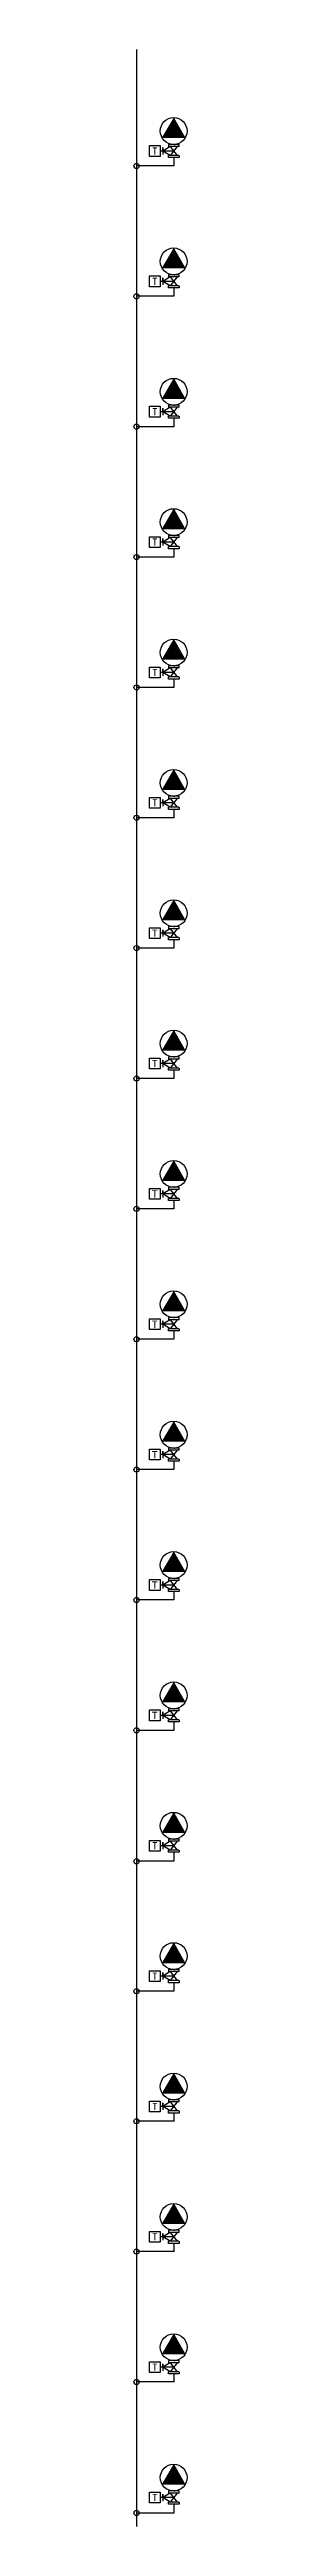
# Model space of a CAD drawing. Header units: millimetres. Extents: x -670037 to -640203, y 79764 to 182893.
# Drawn here: x -660723 to -659865, y 121764 to 161664 of the extents above; entities that cross this region are included whole.
import ezdxf
from ezdxf.enums import TextEntityAlignment as Align

# ---------------------------------------------------------------- set-up
doc = ezdxf.new("R2010")
doc.units = ezdxf.units.MM
doc.header["$LTSCALE"] = 200
doc.layers.add('FF', color=255, linetype='Continuous')
doc.layers.add('HSP', color=5, linetype='Continuous')
doc.styles.add('돋움', font='Dotum.ttf')
doc.styles.add('돋움체', font='DotumChe.ttf')

msp = doc.modelspace()

# ---------------------------------------------------------------- texts
at = {"layer": 'FF', "color": 4}
for style, p in [('돋움체', (-660386, 160030)), ('돋움체', (-660386, 160030)), ('돋움체', (-660386, 157930)), ('돋움체', (-660386, 157930)), ('돋움체', (-660386, 155830)), ('돋움체', (-660386, 155830)), ('돋움체', (-660386, 153730)), ('돋움체', (-660386, 153730)), ('돋움체', (-660386, 151630)), ('돋움체', (-660386, 151630)), ('돋움체', (-660386, 149530)), ('돋움체', (-660386, 149530)), ('돋움', (-660386, 147430)), ('돋움', (-660386, 147430)), ('돋움', (-660386, 145330)), ('돋움', (-660386, 145330)), ('돋움', (-660386, 143230)), ('돋움', (-660386, 143230)), ('돋움', (-660386, 141130)), ('돋움', (-660386, 141130)), ('돋움', (-660386, 139030)), ('돋움', (-660386, 139030)), ('돋움', (-660386, 136930)), ('돋움', (-660386, 136930)), ('돋움', (-660386, 134830)), ('돋움', (-660386, 134830)), ('돋움체', (-660386, 132730)), ('돋움체', (-660386, 132730)), ('돋움체', (-660386, 130630)), ('돋움체', (-660386, 130630)), ('돋움체', (-660386, 128530)), ('돋움체', (-660386, 128530)), ('돋움체', (-660386, 126430)), ('돋움체', (-660386, 126430)), ('돋움체', (-660386, 124330)), ('돋움체', (-660386, 124330)), ('돋움체', (-660386, 122230)), ('돋움체', (-660386, 122230))]:
    msp.add_text('T', height=116, dxfattribs=dict(at, style=style)).set_placement(p, align=Align.MIDDLE)

# ---------------------------------------------------------------- hatches: boundary and pattern name
at = {"layer": 'FF', "linetype": 'Continuous'}
for points in [[(-660081, 160555), (-660256, 160251), (-659906, 160251)], [(-660081, 160555), (-660256, 160251), (-659906, 160251)], [(-660081, 158455), (-660256, 158151), (-659906, 158151)], [(-660081, 158455), (-660256, 158151), (-659906, 158151)], [(-660081, 156355), (-660256, 156051), (-659906, 156051)], [(-660081, 156355), (-660256, 156051), (-659906, 156051)], [(-660081, 154255), (-660256, 153951), (-659906, 153951)], [(-660081, 154255), (-660256, 153951), (-659906, 153951)], [(-660081, 152155), (-660256, 151851), (-659906, 151851)], [(-660081, 152155), (-660256, 151851), (-659906, 151851)], [(-660081, 150055), (-660256, 149751), (-659906, 149751)], [(-660081, 150055), (-660256, 149751), (-659906, 149751)], [(-660081, 147955), (-660256, 147651), (-659906, 147651)], [(-660081, 147955), (-660256, 147651), (-659906, 147651)], [(-660081, 145855), (-660256, 145551), (-659906, 145551)], [(-660081, 145855), (-660256, 145551), (-659906, 145551)], [(-660081, 143755), (-660256, 143451), (-659906, 143451)], [(-660081, 143755), (-660256, 143451), (-659906, 143451)], [(-660081, 141655), (-660256, 141351), (-659906, 141351)], [(-660081, 141655), (-660256, 141351), (-659906, 141351)], [(-660081, 139555), (-660256, 139251), (-659906, 139251)], [(-660081, 139555), (-660256, 139251), (-659906, 139251)], [(-660081, 137455), (-660256, 137151), (-659906, 137151)], [(-660081, 137455), (-660256, 137151), (-659906, 137151)], [(-660081, 135355), (-660256, 135051), (-659906, 135051)], [(-660081, 135355), (-660256, 135051), (-659906, 135051)], [(-660081, 133255), (-660256, 132951), (-659906, 132951)], [(-660081, 133255), (-660256, 132951), (-659906, 132951)], [(-660081, 131155), (-660256, 130851), (-659906, 130851)], [(-660081, 131155), (-660256, 130851), (-659906, 130851)], [(-660081, 129055), (-660256, 128751), (-659906, 128751)], [(-660081, 129055), (-660256, 128751), (-659906, 128751)], [(-660081, 126955), (-660256, 126651), (-659906, 126651)], [(-660081, 126955), (-660256, 126651), (-659906, 126651)], [(-660081, 124855), (-660256, 124551), (-659906, 124551)], [(-660081, 124855), (-660256, 124551), (-659906, 124551)], [(-660081, 122755), (-660256, 122451), (-659906, 122451)], [(-660081, 122755), (-660256, 122451), (-659906, 122451)]]:
    msp.add_hatch(color=1, dxfattribs=at).paths.add_polyline_path(points)

# ---------------------------------------------------------------- linework, layer by layer
at = {"layer": 'FF', "color": 4}
for p, q in [((-660081, 160030), (-660299, 160030)), ((-660081, 160030), (-660299, 160030)), ((-660139, 160102), (-660258, 160030)), ((-660139, 160102), (-660258, 160030)), ((-660258, 160086), (-660258, 159974)), ((-660258, 160030), (-660258, 160086)), ((-660258, 160086), (-660258, 159974)), ((-660258, 160030), (-660258, 160086)), ((-660258, 160030), (-660258, 160042)), ((-660258, 160042), (-660258, 160019)), ((-660258, 160030), (-660258, 160042)), ((-660258, 160042), (-660258, 160019)), ((-660139, 159958), (-660258, 160030)), ((-660139, 159958), (-660258, 160030)), ((-659995, 160137), (-660167, 160137)), ((-659995, 160137), (-660167, 160137)), ((-660167, 160137), (-660167, 160102)), ((-659995, 160137), (-660167, 160137)), ((-659995, 160137), (-660167, 160137)), ((-660167, 160137), (-660167, 160102)), ((-659995, 160102), (-660167, 160102)), ((-659995, 160102), (-660167, 160102)), ((-660024, 160102), (-660139, 159958)), ((-660139, 160102), (-660024, 159958)), ((-660024, 160102), (-660139, 159958)), ((-660139, 160102), (-660024, 159958)), ((-660081, 160137), (-660064, 160137)), ((-660081, 160137), (-660064, 160137)), ((-659995, 160102), (-659995, 160137)), ((-659995, 160102), (-659995, 160137)), ((-659997, 159958), (-660167, 159958)), ((-660167, 159924), (-660167, 159958)), ((-659997, 159958), (-660167, 159958)), ((-660167, 159924), (-660167, 159958)), ((-659995, 159924), (-660166, 159924)), ((-659995, 159924), (-660166, 159924)), ((-659995, 159924), (-660166, 159924)), ((-659995, 159924), (-660166, 159924)), ((-659995, 159958), (-659995, 159924)), ((-659995, 159958), (-659995, 159924)), ((-659995, 158037), (-660167, 158037)), ((-659995, 158037), (-660167, 158037)), ((-660167, 158037), (-660167, 158002)), ((-659995, 158037), (-660167, 158037)), ((-659995, 158037), (-660167, 158037)), ((-660167, 158037), (-660167, 158002)), ((-660081, 158037), (-660064, 158037)), ((-660081, 158037), (-660064, 158037)), ((-659995, 158002), (-659995, 158037)), ((-659995, 158002), (-659995, 158037)), ((-660081, 157930), (-660299, 157930)), ((-660081, 157930), (-660299, 157930)), ((-660139, 158002), (-660258, 157930)), ((-660139, 158002), (-660258, 157930)), ((-660258, 157986), (-660258, 157874)), ((-660258, 157930), (-660258, 157986)), ((-660258, 157986), (-660258, 157874)), ((-660258, 157930), (-660258, 157986)), ((-660258, 157930), (-660258, 157942)), ((-660258, 157942), (-660258, 157919)), ((-660258, 157930), (-660258, 157942)), ((-660258, 157942), (-660258, 157919)), ((-660139, 157858), (-660258, 157930)), ((-660139, 157858), (-660258, 157930)), ((-659995, 158002), (-660167, 158002)), ((-659995, 158002), (-660167, 158002)), ((-659997, 157858), (-660167, 157858)), ((-660167, 157824), (-660167, 157858)), ((-659997, 157858), (-660167, 157858)), ((-660167, 157824), (-660167, 157858)), ((-659995, 157824), (-660166, 157824)), ((-659995, 157824), (-660166, 157824)), ((-659995, 157824), (-660166, 157824)), ((-659995, 157824), (-660166, 157824)), ((-660024, 158002), (-660139, 157858)), ((-660139, 158002), (-660024, 157858)), ((-660024, 158002), (-660139, 157858)), ((-660139, 158002), (-660024, 157858)), ((-659995, 157858), (-659995, 157824)), ((-659995, 157858), (-659995, 157824)), ((-660081, 155830), (-660299, 155830)), ((-660081, 155830), (-660299, 155830)), ((-660139, 155902), (-660258, 155830)), ((-660139, 155902), (-660258, 155830)), ((-660258, 155886), (-660258, 155774)), ((-660258, 155830), (-660258, 155886)), ((-660258, 155886), (-660258, 155774)), ((-660258, 155830), (-660258, 155886)), ((-660258, 155830), (-660258, 155842)), ((-660258, 155842), (-660258, 155819)), ((-660258, 155830), (-660258, 155842)), ((-660258, 155842), (-660258, 155819)), ((-660139, 155758), (-660258, 155830)), ((-660139, 155758), (-660258, 155830)), ((-659995, 155937), (-660167, 155937)), ((-659995, 155937), (-660167, 155937)), ((-660167, 155937), (-660167, 155902)), ((-659995, 155937), (-660167, 155937)), ((-659995, 155937), (-660167, 155937)), ((-660167, 155937), (-660167, 155902)), ((-659995, 155902), (-660167, 155902)), ((-659995, 155902), (-660167, 155902)), ((-659997, 155758), (-660167, 155758)), ((-660167, 155724), (-660167, 155758)), ((-659997, 155758), (-660167, 155758)), ((-660167, 155724), (-660167, 155758)), ((-659995, 155724), (-660166, 155724)), ((-659995, 155724), (-660166, 155724)), ((-659995, 155724), (-660166, 155724)), ((-659995, 155724), (-660166, 155724)), ((-660024, 155902), (-660139, 155758)), ((-660139, 155902), (-660024, 155758)), ((-660024, 155902), (-660139, 155758)), ((-660139, 155902), (-660024, 155758)), ((-660081, 155937), (-660064, 155937)), ((-660081, 155937), (-660064, 155937)), ((-659995, 155902), (-659995, 155937)), ((-659995, 155902), (-659995, 155937)), ((-659995, 155758), (-659995, 155724)), ((-659995, 155758), (-659995, 155724)), ((-660081, 153730), (-660299, 153730)), ((-660081, 153730), (-660299, 153730)), ((-660139, 153802), (-660258, 153730)), ((-660139, 153802), (-660258, 153730)), ((-660258, 153786), (-660258, 153674)), ((-660258, 153730), (-660258, 153786)), ((-660258, 153786), (-660258, 153674)), ((-660258, 153730), (-660258, 153786)), ((-660258, 153730), (-660258, 153742)), ((-660258, 153742), (-660258, 153719)), ((-660258, 153730), (-660258, 153742)), ((-660258, 153742), (-660258, 153719)), ((-660139, 153658), (-660258, 153730)), ((-660139, 153658), (-660258, 153730)), ((-659995, 153837), (-660167, 153837)), ((-659995, 153837), (-660167, 153837)), ((-660167, 153837), (-660167, 153802)), ((-659995, 153837), (-660167, 153837)), ((-659995, 153837), (-660167, 153837)), ((-660167, 153837), (-660167, 153802)), ((-659995, 153802), (-660167, 153802)), ((-659995, 153802), (-660167, 153802)), ((-659997, 153658), (-660167, 153658)), ((-660167, 153624), (-660167, 153658)), ((-659997, 153658), (-660167, 153658)), ((-660167, 153624), (-660167, 153658)), ((-659995, 153624), (-660166, 153624)), ((-659995, 153624), (-660166, 153624)), ((-659995, 153624), (-660166, 153624)), ((-659995, 153624), (-660166, 153624)), ((-660024, 153802), (-660139, 153658)), ((-660139, 153802), (-660024, 153658)), ((-660024, 153802), (-660139, 153658)), ((-660139, 153802), (-660024, 153658)), ((-660081, 153837), (-660064, 153837)), ((-660081, 153837), (-660064, 153837)), ((-659995, 153802), (-659995, 153837)), ((-659995, 153802), (-659995, 153837)), ((-659995, 153658), (-659995, 153624)), ((-659995, 153658), (-659995, 153624)), ((-660081, 151630), (-660299, 151630)), ((-660081, 151630), (-660299, 151630)), ((-660139, 151702), (-660258, 151630)), ((-660139, 151702), (-660258, 151630)), ((-660258, 151686), (-660258, 151574)), ((-660258, 151630), (-660258, 151686)), ((-660258, 151686), (-660258, 151574)), ((-660258, 151630), (-660258, 151686)), ((-660258, 151630), (-660258, 151642)), ((-660258, 151642), (-660258, 151619)), ((-660258, 151630), (-660258, 151642)), ((-660258, 151642), (-660258, 151619)), ((-660139, 151558), (-660258, 151630)), ((-660139, 151558), (-660258, 151630)), ((-659995, 151737), (-660167, 151737)), ((-659995, 151737), (-660167, 151737)), ((-660167, 151737), (-660167, 151702)), ((-659995, 151737), (-660167, 151737)), ((-659995, 151737), (-660167, 151737)), ((-660167, 151737), (-660167, 151702)), ((-659995, 151702), (-660167, 151702)), ((-659995, 151702), (-660167, 151702)), ((-660024, 151702), (-660139, 151558)), ((-660139, 151702), (-660024, 151558)), ((-660024, 151702), (-660139, 151558)), ((-660139, 151702), (-660024, 151558)), ((-660081, 151737), (-660064, 151737)), ((-660081, 151737), (-660064, 151737)), ((-659995, 151702), (-659995, 151737)), ((-659995, 151702), (-659995, 151737)), ((-659997, 151558), (-660167, 151558)), ((-660167, 151524), (-660167, 151558)), ((-659997, 151558), (-660167, 151558)), ((-660167, 151524), (-660167, 151558)), ((-659995, 151524), (-660166, 151524)), ((-659995, 151524), (-660166, 151524)), ((-659995, 151524), (-660166, 151524)), ((-659995, 151524), (-660166, 151524)), ((-659995, 151558), (-659995, 151524)), ((-659995, 151558), (-659995, 151524)), ((-659995, 149637), (-660167, 149637)), ((-659995, 149637), (-660167, 149637)), ((-660167, 149637), (-660167, 149602)), ((-659995, 149637), (-660167, 149637)), ((-659995, 149637), (-660167, 149637)), ((-660167, 149637), (-660167, 149602)), ((-660081, 149637), (-660064, 149637)), ((-660081, 149637), (-660064, 149637)), ((-659995, 149602), (-659995, 149637)), ((-659995, 149602), (-659995, 149637)), ((-660081, 149530), (-660299, 149530)), ((-660081, 149530), (-660299, 149530)), ((-660139, 149602), (-660258, 149530)), ((-660139, 149602), (-660258, 149530)), ((-660258, 149586), (-660258, 149474)), ((-660258, 149530), (-660258, 149586)), ((-660258, 149586), (-660258, 149474)), ((-660258, 149530), (-660258, 149586)), ((-660258, 149530), (-660258, 149542)), ((-660258, 149542), (-660258, 149519)), ((-660258, 149530), (-660258, 149542)), ((-660258, 149542), (-660258, 149519)), ((-660139, 149458), (-660258, 149530)), ((-660139, 149458), (-660258, 149530)), ((-659995, 149602), (-660167, 149602)), ((-659995, 149602), (-660167, 149602)), ((-659997, 149458), (-660167, 149458)), ((-660167, 149424), (-660167, 149458)), ((-659997, 149458), (-660167, 149458)), ((-660167, 149424), (-660167, 149458)), ((-659995, 149424), (-660166, 149424)), ((-659995, 149424), (-660166, 149424)), ((-659995, 149424), (-660166, 149424)), ((-659995, 149424), (-660166, 149424)), ((-660024, 149602), (-660139, 149458)), ((-660139, 149602), (-660024, 149458)), ((-660024, 149602), (-660139, 149458)), ((-660139, 149602), (-660024, 149458)), ((-659995, 149458), (-659995, 149424)), ((-659995, 149458), (-659995, 149424)), ((-660473, 147517), (-660299, 147517)), ((-660473, 147344), (-660473, 147517)), ((-660473, 147517), (-660299, 147517)), ((-660473, 147344), (-660473, 147517)), ((-660299, 147344), (-660473, 147344)), ((-660299, 147344), (-660473, 147344)), ((-660299, 147517), (-660299, 147344)), ((-660299, 147517), (-660299, 147344)), ((-660081, 147430), (-660299, 147430)), ((-660081, 147430), (-660299, 147430)), ((-660139, 147502), (-660258, 147430)), ((-660139, 147502), (-660258, 147430)), ((-660258, 147486), (-660258, 147374)), ((-660258, 147430), (-660258, 147486)), ((-660258, 147486), (-660258, 147374)), ((-660258, 147430), (-660258, 147486)), ((-660258, 147430), (-660258, 147442)), ((-660258, 147442), (-660258, 147419)), ((-660258, 147430), (-660258, 147442)), ((-660258, 147442), (-660258, 147419)), ((-660139, 147358), (-660258, 147430)), ((-660139, 147358), (-660258, 147430)), ((-659995, 147537), (-660167, 147537)), ((-659995, 147537), (-660167, 147537)), ((-660167, 147537), (-660167, 147502)), ((-659995, 147537), (-660167, 147537)), ((-659995, 147537), (-660167, 147537)), ((-660167, 147537), (-660167, 147502)), ((-659995, 147502), (-660167, 147502)), ((-659995, 147502), (-660167, 147502)), ((-659997, 147358), (-660167, 147358)), ((-660167, 147324), (-660167, 147358)), ((-659997, 147358), (-660167, 147358)), ((-660167, 147324), (-660167, 147358)), ((-659995, 147324), (-660166, 147324)), ((-659995, 147324), (-660166, 147324)), ((-659995, 147324), (-660166, 147324)), ((-659995, 147324), (-660166, 147324)), ((-660024, 147502), (-660139, 147358)), ((-660139, 147502), (-660024, 147358)), ((-660024, 147502), (-660139, 147358)), ((-660139, 147502), (-660024, 147358)), ((-660081, 147537), (-660064, 147537)), ((-660081, 147537), (-660064, 147537)), ((-659995, 147502), (-659995, 147537)), ((-659995, 147502), (-659995, 147537)), ((-659995, 147358), (-659995, 147324)), ((-659995, 147358), (-659995, 147324)), ((-660473, 145417), (-660299, 145417)), ((-660473, 145244), (-660473, 145417)), ((-660473, 145417), (-660299, 145417)), ((-660473, 145244), (-660473, 145417)), ((-660299, 145244), (-660473, 145244)), ((-660299, 145244), (-660473, 145244)), ((-660299, 145417), (-660299, 145244)), ((-660299, 145417), (-660299, 145244)), ((-660081, 145330), (-660299, 145330)), ((-660081, 145330), (-660299, 145330)), ((-660139, 145402), (-660258, 145330)), ((-660139, 145402), (-660258, 145330)), ((-660258, 145386), (-660258, 145274)), ((-660258, 145330), (-660258, 145386)), ((-660258, 145386), (-660258, 145274)), ((-660258, 145330), (-660258, 145386)), ((-660258, 145330), (-660258, 145342)), ((-660258, 145342), (-660258, 145319)), ((-660258, 145330), (-660258, 145342)), ((-660258, 145342), (-660258, 145319)), ((-660139, 145258), (-660258, 145330)), ((-660139, 145258), (-660258, 145330)), ((-659995, 145437), (-660167, 145437)), ((-659995, 145437), (-660167, 145437)), ((-660167, 145437), (-660167, 145402)), ((-659995, 145437), (-660167, 145437)), ((-659995, 145437), (-660167, 145437)), ((-660167, 145437), (-660167, 145402)), ((-659995, 145402), (-660167, 145402)), ((-659995, 145402), (-660167, 145402)), ((-659997, 145258), (-660167, 145258)), ((-660167, 145224), (-660167, 145258)), ((-659997, 145258), (-660167, 145258)), ((-660167, 145224), (-660167, 145258)), ((-660024, 145402), (-660139, 145258)), ((-660139, 145402), (-660024, 145258)), ((-660024, 145402), (-660139, 145258)), ((-660139, 145402), (-660024, 145258)), ((-660081, 145437), (-660064, 145437)), ((-660081, 145437), (-660064, 145437)), ((-659995, 145402), (-659995, 145437)), ((-659995, 145402), (-659995, 145437)), ((-659995, 145258), (-659995, 145224)), ((-659995, 145258), (-659995, 145224)), ((-659995, 145224), (-660166, 145224)), ((-659995, 145224), (-660166, 145224)), ((-659995, 145224), (-660166, 145224)), ((-659995, 145224), (-660166, 145224)), ((-660473, 143317), (-660299, 143317)), ((-660473, 143144), (-660473, 143317)), ((-660473, 143317), (-660299, 143317)), ((-660473, 143144), (-660473, 143317)), ((-660299, 143317), (-660299, 143144)), ((-660299, 143317), (-660299, 143144)), ((-660139, 143302), (-660258, 143230)), ((-660139, 143302), (-660258, 143230)), ((-660258, 143286), (-660258, 143174)), ((-660258, 143230), (-660258, 143286)), ((-660258, 143286), (-660258, 143174)), ((-660258, 143230), (-660258, 143286)), ((-660258, 143230), (-660258, 143242)), ((-660258, 143242), (-660258, 143219)), ((-660258, 143230), (-660258, 143242)), ((-660258, 143242), (-660258, 143219)), ((-659995, 143337), (-660167, 143337)), ((-659995, 143337), (-660167, 143337)), ((-660167, 143337), (-660167, 143302)), ((-659995, 143337), (-660167, 143337)), ((-659995, 143337), (-660167, 143337)), ((-660167, 143337), (-660167, 143302)), ((-659995, 143302), (-660167, 143302)), ((-659995, 143302), (-660167, 143302)), ((-660024, 143302), (-660139, 143158)), ((-660139, 143302), (-660024, 143158)), ((-660024, 143302), (-660139, 143158)), ((-660139, 143302), (-660024, 143158)), ((-660081, 143337), (-660064, 143337)), ((-660081, 143337), (-660064, 143337)), ((-659995, 143302), (-659995, 143337)), ((-659995, 143302), (-659995, 143337)), ((-660299, 143144), (-660473, 143144)), ((-660299, 143144), (-660473, 143144)), ((-660081, 143230), (-660299, 143230)), ((-660081, 143230), (-660299, 143230)), ((-660139, 143158), (-660258, 143230)), ((-660139, 143158), (-660258, 143230)), ((-659997, 143158), (-660167, 143158)), ((-660167, 143124), (-660167, 143158)), ((-659997, 143158), (-660167, 143158)), ((-660167, 143124), (-660167, 143158)), ((-659995, 143124), (-660166, 143124)), ((-659995, 143124), (-660166, 143124)), ((-659995, 143124), (-660166, 143124)), ((-659995, 143124), (-660166, 143124)), ((-659995, 143158), (-659995, 143124)), ((-659995, 143158), (-659995, 143124)), ((-660473, 141217), (-660299, 141217)), ((-660473, 141044), (-660473, 141217)), ((-660473, 141217), (-660299, 141217)), ((-660473, 141044), (-660473, 141217)), ((-660299, 141044), (-660473, 141044)), ((-660299, 141044), (-660473, 141044)), ((-660299, 141217), (-660299, 141044)), ((-660299, 141217), (-660299, 141044)), ((-660081, 141130), (-660299, 141130)), ((-660081, 141130), (-660299, 141130)), ((-660139, 141202), (-660258, 141130)), ((-660139, 141202), (-660258, 141130)), ((-660258, 141186), (-660258, 141074)), ((-660258, 141130), (-660258, 141186)), ((-660258, 141186), (-660258, 141074)), ((-660258, 141130), (-660258, 141186)), ((-660258, 141130), (-660258, 141142)), ((-660258, 141142), (-660258, 141119)), ((-660258, 141130), (-660258, 141142)), ((-660258, 141142), (-660258, 141119)), ((-660139, 141058), (-660258, 141130)), ((-660139, 141058), (-660258, 141130)), ((-659995, 141237), (-660167, 141237)), ((-659995, 141237), (-660167, 141237)), ((-660167, 141237), (-660167, 141202)), ((-659995, 141237), (-660167, 141237)), ((-659995, 141237), (-660167, 141237)), ((-660167, 141237), (-660167, 141202)), ((-659995, 141202), (-660167, 141202)), ((-659995, 141202), (-660167, 141202)), ((-659997, 141058), (-660167, 141058)), ((-660167, 141024), (-660167, 141058)), ((-659997, 141058), (-660167, 141058)), ((-660167, 141024), (-660167, 141058)), ((-659995, 141024), (-660166, 141024)), ((-659995, 141024), (-660166, 141024)), ((-659995, 141024), (-660166, 141024)), ((-659995, 141024), (-660166, 141024)), ((-660024, 141202), (-660139, 141058)), ((-660139, 141202), (-660024, 141058)), ((-660024, 141202), (-660139, 141058)), ((-660139, 141202), (-660024, 141058)), ((-660081, 141237), (-660064, 141237)), ((-660081, 141237), (-660064, 141237)), ((-659995, 141202), (-659995, 141237)), ((-659995, 141202), (-659995, 141237)), ((-659995, 141058), (-659995, 141024)), ((-659995, 141058), (-659995, 141024)), ((-660473, 139117), (-660299, 139117)), ((-660473, 138944), (-660473, 139117)), ((-660473, 139117), (-660299, 139117)), ((-660473, 138944), (-660473, 139117)), ((-660299, 138944), (-660473, 138944)), ((-660299, 138944), (-660473, 138944)), ((-660299, 139117), (-660299, 138944)), ((-660299, 139117), (-660299, 138944)), ((-660081, 139030), (-660299, 139030)), ((-660081, 139030), (-660299, 139030)), ((-660139, 139102), (-660258, 139030)), ((-660139, 139102), (-660258, 139030)), ((-660258, 139086), (-660258, 138974)), ((-660258, 139030), (-660258, 139086)), ((-660258, 139086), (-660258, 138974)), ((-660258, 139030), (-660258, 139086)), ((-660258, 139030), (-660258, 139042)), ((-660258, 139042), (-660258, 139019)), ((-660258, 139030), (-660258, 139042)), ((-660258, 139042), (-660258, 139019)), ((-660139, 138958), (-660258, 139030)), ((-660139, 138958), (-660258, 139030)), ((-659995, 139137), (-660167, 139137)), ((-659995, 139137), (-660167, 139137)), ((-660167, 139137), (-660167, 139102)), ((-659995, 139137), (-660167, 139137)), ((-659995, 139137), (-660167, 139137)), ((-660167, 139137), (-660167, 139102)), ((-659995, 139102), (-660167, 139102)), ((-659995, 139102), (-660167, 139102)), ((-659997, 138958), (-660167, 138958)), ((-660167, 138924), (-660167, 138958)), ((-659997, 138958), (-660167, 138958)), ((-660167, 138924), (-660167, 138958)), ((-659995, 138924), (-660166, 138924)), ((-659995, 138924), (-660166, 138924)), ((-659995, 138924), (-660166, 138924)), ((-659995, 138924), (-660166, 138924)), ((-660024, 139102), (-660139, 138958)), ((-660139, 139102), (-660024, 138958)), ((-660024, 139102), (-660139, 138958)), ((-660139, 139102), (-660024, 138958)), ((-660081, 139137), (-660064, 139137)), ((-660081, 139137), (-660064, 139137)), ((-659995, 139102), (-659995, 139137)), ((-659995, 139102), (-659995, 139137)), ((-659995, 138958), (-659995, 138924)), ((-659995, 138958), (-659995, 138924)), ((-660473, 137017), (-660299, 137017)), ((-660473, 136844), (-660473, 137017)), ((-660473, 137017), (-660299, 137017)), ((-660473, 136844), (-660473, 137017)), ((-660299, 137017), (-660299, 136844)), ((-660299, 137017), (-660299, 136844)), ((-660081, 136930), (-660299, 136930)), ((-660081, 136930), (-660299, 136930)), ((-660139, 137002), (-660258, 136930)), ((-660139, 137002), (-660258, 136930)), ((-660258, 136986), (-660258, 136874)), ((-660258, 136930), (-660258, 136986)), ((-660258, 136986), (-660258, 136874)), ((-660258, 136930), (-660258, 136986)), ((-660258, 136930), (-660258, 136942)), ((-660258, 136942), (-660258, 136919)), ((-660258, 136930), (-660258, 136942)), ((-660258, 136942), (-660258, 136919)), ((-660139, 136858), (-660258, 136930)), ((-660139, 136858), (-660258, 136930)), ((-659995, 137037), (-660167, 137037)), ((-659995, 137037), (-660167, 137037)), ((-660167, 137037), (-660167, 137002)), ((-659995, 137037), (-660167, 137037)), ((-659995, 137037), (-660167, 137037)), ((-660167, 137037), (-660167, 137002)), ((-659995, 137002), (-660167, 137002)), ((-659995, 137002), (-660167, 137002)), ((-659997, 136858), (-660167, 136858)), ((-660167, 136824), (-660167, 136858)), ((-659997, 136858), (-660167, 136858)), ((-660167, 136824), (-660167, 136858)), ((-660024, 137002), (-660139, 136858)), ((-660139, 137002), (-660024, 136858)), ((-660024, 137002), (-660139, 136858)), ((-660139, 137002), (-660024, 136858)), ((-660081, 137037), (-660064, 137037)), ((-660081, 137037), (-660064, 137037)), ((-659995, 137002), (-659995, 137037)), ((-659995, 137002), (-659995, 137037)), ((-659995, 136858), (-659995, 136824)), ((-659995, 136858), (-659995, 136824)), ((-660299, 136844), (-660473, 136844)), ((-660299, 136844), (-660473, 136844)), ((-659995, 136824), (-660166, 136824)), ((-659995, 136824), (-660166, 136824)), ((-659995, 136824), (-660166, 136824)), ((-659995, 136824), (-660166, 136824)), ((-660473, 134917), (-660299, 134917)), ((-660473, 134744), (-660473, 134917)), ((-660473, 134917), (-660299, 134917)), ((-660473, 134744), (-660473, 134917)), ((-660299, 134917), (-660299, 134744)), ((-660299, 134917), (-660299, 134744)), ((-660139, 134902), (-660258, 134830)), ((-660139, 134902), (-660258, 134830)), ((-660258, 134886), (-660258, 134774)), ((-660258, 134830), (-660258, 134886)), ((-660258, 134886), (-660258, 134774)), ((-660258, 134830), (-660258, 134886)), ((-659995, 134937), (-660167, 134937)), ((-659995, 134937), (-660167, 134937)), ((-660167, 134937), (-660167, 134902)), ((-659995, 134937), (-660167, 134937)), ((-659995, 134937), (-660167, 134937)), ((-660167, 134937), (-660167, 134902)), ((-659995, 134902), (-660167, 134902)), ((-659995, 134902), (-660167, 134902)), ((-660024, 134902), (-660139, 134758)), ((-660139, 134902), (-660024, 134758)), ((-660024, 134902), (-660139, 134758)), ((-660139, 134902), (-660024, 134758)), ((-660081, 134937), (-660064, 134937)), ((-660081, 134937), (-660064, 134937)), ((-659995, 134902), (-659995, 134937)), ((-659995, 134902), (-659995, 134937)), ((-660299, 134744), (-660473, 134744)), ((-660299, 134744), (-660473, 134744)), ((-660081, 134830), (-660299, 134830)), ((-660081, 134830), (-660299, 134830)), ((-660258, 134830), (-660258, 134842)), ((-660258, 134842), (-660258, 134819)), ((-660258, 134830), (-660258, 134842)), ((-660258, 134842), (-660258, 134819)), ((-660139, 134758), (-660258, 134830)), ((-660139, 134758), (-660258, 134830)), ((-659997, 134758), (-660167, 134758)), ((-660167, 134724), (-660167, 134758)), ((-659997, 134758), (-660167, 134758)), ((-660167, 134724), (-660167, 134758)), ((-659995, 134724), (-660166, 134724)), ((-659995, 134724), (-660166, 134724)), ((-659995, 134724), (-660166, 134724)), ((-659995, 134724), (-660166, 134724)), ((-659995, 134758), (-659995, 134724)), ((-659995, 134758), (-659995, 134724)), ((-660081, 132730), (-660299, 132730)), ((-660081, 132730), (-660299, 132730)), ((-660139, 132802), (-660258, 132730)), ((-660139, 132802), (-660258, 132730)), ((-660258, 132786), (-660258, 132674)), ((-660258, 132730), (-660258, 132786)), ((-660258, 132786), (-660258, 132674)), ((-660258, 132730), (-660258, 132786)), ((-660258, 132730), (-660258, 132742)), ((-660258, 132742), (-660258, 132719)), ((-660258, 132730), (-660258, 132742)), ((-660258, 132742), (-660258, 132719)), ((-660139, 132658), (-660258, 132730)), ((-660139, 132658), (-660258, 132730)), ((-659995, 132837), (-660167, 132837)), ((-659995, 132837), (-660167, 132837)), ((-660167, 132837), (-660167, 132802)), ((-659995, 132837), (-660167, 132837)), ((-659995, 132837), (-660167, 132837)), ((-660167, 132837), (-660167, 132802)), ((-659995, 132802), (-660167, 132802)), ((-659995, 132802), (-660167, 132802)), ((-659997, 132658), (-660167, 132658)), ((-660167, 132624), (-660167, 132658)), ((-659997, 132658), (-660167, 132658)), ((-660167, 132624), (-660167, 132658)), ((-659995, 132624), (-660166, 132624)), ((-659995, 132624), (-660166, 132624)), ((-659995, 132624), (-660166, 132624)), ((-659995, 132624), (-660166, 132624)), ((-660024, 132802), (-660139, 132658)), ((-660139, 132802), (-660024, 132658)), ((-660024, 132802), (-660139, 132658)), ((-660139, 132802), (-660024, 132658)), ((-660081, 132837), (-660064, 132837)), ((-660081, 132837), (-660064, 132837)), ((-659995, 132802), (-659995, 132837)), ((-659995, 132802), (-659995, 132837)), ((-659995, 132658), (-659995, 132624)), ((-659995, 132658), (-659995, 132624)), ((-660081, 130630), (-660299, 130630)), ((-660081, 130630), (-660299, 130630)), ((-660139, 130702), (-660258, 130630)), ((-660139, 130702), (-660258, 130630)), ((-660258, 130686), (-660258, 130574)), ((-660258, 130630), (-660258, 130686)), ((-660258, 130686), (-660258, 130574)), ((-660258, 130630), (-660258, 130686)), ((-660258, 130630), (-660258, 130642)), ((-660258, 130642), (-660258, 130619)), ((-660258, 130630), (-660258, 130642)), ((-660258, 130642), (-660258, 130619)), ((-660139, 130558), (-660258, 130630)), ((-660139, 130558), (-660258, 130630)), ((-659995, 130737), (-660167, 130737)), ((-659995, 130737), (-660167, 130737)), ((-660167, 130737), (-660167, 130702)), ((-659995, 130737), (-660167, 130737)), ((-659995, 130737), (-660167, 130737)), ((-660167, 130737), (-660167, 130702)), ((-659995, 130702), (-660167, 130702)), ((-659995, 130702), (-660167, 130702)), ((-659997, 130558), (-660167, 130558)), ((-660167, 130524), (-660167, 130558)), ((-659997, 130558), (-660167, 130558)), ((-660167, 130524), (-660167, 130558)), ((-659995, 130524), (-660166, 130524)), ((-659995, 130524), (-660166, 130524)), ((-659995, 130524), (-660166, 130524)), ((-659995, 130524), (-660166, 130524)), ((-660024, 130702), (-660139, 130558)), ((-660139, 130702), (-660024, 130558)), ((-660024, 130702), (-660139, 130558)), ((-660139, 130702), (-660024, 130558)), ((-660081, 130737), (-660064, 130737)), ((-660081, 130737), (-660064, 130737)), ((-659995, 130702), (-659995, 130737)), ((-659995, 130702), (-659995, 130737)), ((-659995, 130558), (-659995, 130524)), ((-659995, 130558), (-659995, 130524)), ((-660081, 128530), (-660299, 128530)), ((-660081, 128530), (-660299, 128530)), ((-660139, 128602), (-660258, 128530)), ((-660139, 128602), (-660258, 128530)), ((-660258, 128586), (-660258, 128474)), ((-660258, 128530), (-660258, 128586)), ((-660258, 128586), (-660258, 128474)), ((-660258, 128530), (-660258, 128586)), ((-660258, 128530), (-660258, 128542)), ((-660258, 128542), (-660258, 128519)), ((-660258, 128530), (-660258, 128542)), ((-660258, 128542), (-660258, 128519)), ((-660139, 128458), (-660258, 128530)), ((-660139, 128458), (-660258, 128530)), ((-659995, 128637), (-660167, 128637)), ((-659995, 128637), (-660167, 128637)), ((-660167, 128637), (-660167, 128602)), ((-659995, 128637), (-660167, 128637)), ((-659995, 128637), (-660167, 128637)), ((-660167, 128637), (-660167, 128602)), ((-659995, 128602), (-660167, 128602)), ((-659995, 128602), (-660167, 128602)), ((-660024, 128602), (-660139, 128458)), ((-660139, 128602), (-660024, 128458)), ((-660024, 128602), (-660139, 128458)), ((-660139, 128602), (-660024, 128458)), ((-660081, 128637), (-660064, 128637)), ((-660081, 128637), (-660064, 128637)), ((-659995, 128602), (-659995, 128637)), ((-659995, 128602), (-659995, 128637)), ((-659997, 128458), (-660167, 128458)), ((-660167, 128424), (-660167, 128458)), ((-659997, 128458), (-660167, 128458)), ((-660167, 128424), (-660167, 128458)), ((-659995, 128424), (-660166, 128424)), ((-659995, 128424), (-660166, 128424)), ((-659995, 128424), (-660166, 128424)), ((-659995, 128424), (-660166, 128424)), ((-659995, 128458), (-659995, 128424)), ((-659995, 128458), (-659995, 128424)), ((-660139, 126502), (-660258, 126430)), ((-660139, 126502), (-660258, 126430)), ((-660258, 126486), (-660258, 126374)), ((-660258, 126430), (-660258, 126486)), ((-660258, 126486), (-660258, 126374)), ((-660258, 126430), (-660258, 126486)), ((-659995, 126537), (-660167, 126537)), ((-659995, 126537), (-660167, 126537)), ((-660167, 126537), (-660167, 126502)), ((-659995, 126537), (-660167, 126537)), ((-659995, 126537), (-660167, 126537)), ((-660167, 126537), (-660167, 126502)), ((-659995, 126502), (-660167, 126502)), ((-659995, 126502), (-660167, 126502)), ((-660024, 126502), (-660139, 126358)), ((-660139, 126502), (-660024, 126358)), ((-660024, 126502), (-660139, 126358)), ((-660139, 126502), (-660024, 126358)), ((-660081, 126537), (-660064, 126537)), ((-660081, 126537), (-660064, 126537)), ((-659995, 126502), (-659995, 126537)), ((-659995, 126502), (-659995, 126537)), ((-660081, 126430), (-660299, 126430)), ((-660081, 126430), (-660299, 126430)), ((-660258, 126430), (-660258, 126442)), ((-660258, 126442), (-660258, 126419)), ((-660258, 126430), (-660258, 126442)), ((-660258, 126442), (-660258, 126419)), ((-660139, 126358), (-660258, 126430)), ((-660139, 126358), (-660258, 126430)), ((-659997, 126358), (-660167, 126358)), ((-660167, 126324), (-660167, 126358)), ((-659997, 126358), (-660167, 126358)), ((-660167, 126324), (-660167, 126358)), ((-659995, 126324), (-660166, 126324)), ((-659995, 126324), (-660166, 126324)), ((-659995, 126324), (-660166, 126324)), ((-659995, 126324), (-660166, 126324)), ((-659995, 126358), (-659995, 126324)), ((-659995, 126358), (-659995, 126324)), ((-660081, 124330), (-660299, 124330)), ((-660081, 124330), (-660299, 124330)), ((-660139, 124402), (-660258, 124330)), ((-660139, 124402), (-660258, 124330)), ((-660258, 124386), (-660258, 124274)), ((-660258, 124330), (-660258, 124386)), ((-660258, 124386), (-660258, 124274)), ((-660258, 124330), (-660258, 124386)), ((-660258, 124330), (-660258, 124342)), ((-660258, 124342), (-660258, 124319)), ((-660258, 124330), (-660258, 124342)), ((-660258, 124342), (-660258, 124319)), ((-660139, 124258), (-660258, 124330)), ((-660139, 124258), (-660258, 124330)), ((-659995, 124437), (-660167, 124437)), ((-659995, 124437), (-660167, 124437)), ((-660167, 124437), (-660167, 124402)), ((-659995, 124437), (-660167, 124437)), ((-659995, 124437), (-660167, 124437)), ((-660167, 124437), (-660167, 124402)), ((-659995, 124402), (-660167, 124402)), ((-659995, 124402), (-660167, 124402)), ((-659997, 124258), (-660167, 124258)), ((-660167, 124224), (-660167, 124258)), ((-659997, 124258), (-660167, 124258)), ((-660167, 124224), (-660167, 124258)), ((-659995, 124224), (-660166, 124224)), ((-659995, 124224), (-660166, 124224)), ((-659995, 124224), (-660166, 124224)), ((-659995, 124224), (-660166, 124224)), ((-660024, 124402), (-660139, 124258)), ((-660139, 124402), (-660024, 124258)), ((-660024, 124402), (-660139, 124258)), ((-660139, 124402), (-660024, 124258)), ((-660081, 124437), (-660064, 124437)), ((-660081, 124437), (-660064, 124437)), ((-659995, 124402), (-659995, 124437)), ((-659995, 124402), (-659995, 124437)), ((-659995, 124258), (-659995, 124224)), ((-659995, 124258), (-659995, 124224)), ((-660081, 122230), (-660299, 122230)), ((-660081, 122230), (-660299, 122230)), ((-660139, 122302), (-660258, 122230)), ((-660139, 122302), (-660258, 122230)), ((-660258, 122286), (-660258, 122174)), ((-660258, 122230), (-660258, 122286)), ((-660258, 122286), (-660258, 122174)), ((-660258, 122230), (-660258, 122286)), ((-660258, 122230), (-660258, 122242)), ((-660258, 122242), (-660258, 122219)), ((-660258, 122230), (-660258, 122242)), ((-660258, 122242), (-660258, 122219)), ((-660139, 122158), (-660258, 122230)), ((-660139, 122158), (-660258, 122230)), ((-659995, 122337), (-660167, 122337)), ((-659995, 122337), (-660167, 122337)), ((-660167, 122337), (-660167, 122302)), ((-659995, 122337), (-660167, 122337)), ((-659995, 122337), (-660167, 122337)), ((-660167, 122337), (-660167, 122302)), ((-659995, 122302), (-660167, 122302)), ((-659995, 122302), (-660167, 122302)), ((-659997, 122158), (-660167, 122158)), ((-660167, 122124), (-660167, 122158)), ((-659997, 122158), (-660167, 122158)), ((-660167, 122124), (-660167, 122158)), ((-659995, 122124), (-660166, 122124)), ((-659995, 122124), (-660166, 122124)), ((-659995, 122124), (-660166, 122124)), ((-659995, 122124), (-660166, 122124)), ((-660024, 122302), (-660139, 122158)), ((-660139, 122302), (-660024, 122158)), ((-660024, 122302), (-660139, 122158)), ((-660139, 122302), (-660024, 122158)), ((-660081, 122337), (-660064, 122337)), ((-660081, 122337), (-660064, 122337)), ((-659995, 122302), (-659995, 122337)), ((-659995, 122302), (-659995, 122337)), ((-659995, 122158), (-659995, 122124)), ((-659995, 122158), (-659995, 122124))]:
    msp.add_line(p, q, dxfattribs=at)
at = {"layer": 'FF', "color": 6, "linetype": 'Continuous'}
for p, q in [((-660081, 159789), (-660681, 159789)), ((-660081, 159924), (-660081, 159789)), ((-660081, 159924), (-660081, 159789)), ((-660081, 157689), (-660681, 157689)), ((-660081, 157824), (-660081, 157689)), ((-660081, 157824), (-660081, 157689)), ((-660081, 155724), (-660081, 155589)), ((-660081, 155724), (-660081, 155589)), ((-660081, 155589), (-660681, 155589)), ((-660081, 153624), (-660081, 153489)), ((-660081, 153624), (-660081, 153489)), ((-660081, 153489), (-660681, 153489)), ((-660081, 151389), (-660681, 151389)), ((-660081, 151524), (-660081, 151389)), ((-660081, 151524), (-660081, 151389)), ((-660081, 149289), (-660681, 149289)), ((-660081, 149424), (-660081, 149289)), ((-660081, 149424), (-660081, 149289)), ((-660081, 147324), (-660081, 147189)), ((-660081, 147324), (-660081, 147189)), ((-660081, 147189), (-660681, 147189)), ((-660081, 145089), (-660681, 145089)), ((-660081, 145224), (-660081, 145089)), ((-660081, 145224), (-660081, 145089)), ((-660081, 142989), (-660681, 142989)), ((-660081, 143124), (-660081, 142989)), ((-660081, 143124), (-660081, 142989)), ((-660081, 140889), (-660681, 140889)), ((-660081, 141024), (-660081, 140889)), ((-660081, 141024), (-660081, 140889)), ((-660081, 138924), (-660081, 138789)), ((-660081, 138924), (-660081, 138789)), ((-660081, 138789), (-660681, 138789)), ((-660081, 136689), (-660681, 136689)), ((-660081, 136824), (-660081, 136689)), ((-660081, 136824), (-660081, 136689)), ((-660081, 134589), (-660681, 134589)), ((-660081, 134724), (-660081, 134589)), ((-660081, 134724), (-660081, 134589)), ((-660081, 132479), (-660681, 132479)), ((-660081, 132624), (-660081, 132489)), ((-660081, 132624), (-660081, 132489)), ((-660081, 132614), (-660081, 132479)), ((-660081, 130524), (-660081, 130389)), ((-660081, 130524), (-660081, 130389)), ((-660081, 130522), (-660081, 130387)), ((-660081, 130387), (-660681, 130387)), ((-660081, 128292, 0), (-660681, 128292, 0)), ((-660081, 128426, 0), (-660081, 128292, 0)), ((-660081, 128426, 0), (-660081, 128292, 0)), ((-660081, 128424), (-660081, 128289)), ((-660081, 128424), (-660081, 128289)), ((-660081, 126192, 0), (-660681, 126192, 0)), ((-660081, 126326, 0), (-660081, 126192, 0)), ((-660081, 126326, 0), (-660081, 126192, 0)), ((-660081, 126324), (-660081, 126189)), ((-660081, 126324), (-660081, 126189)), ((-660081, 124092, 0), (-660681, 124092, 0)), ((-660081, 124226, 0), (-660081, 124092, 0)), ((-660081, 124226, 0), (-660081, 124092, 0)), ((-660081, 124224), (-660081, 124089)), ((-660081, 124224), (-660081, 124089)), ((-660081, 122126, 0), (-660081, 121992, 0)), ((-660081, 122126, 0), (-660081, 121992, 0)), ((-660081, 122124), (-660081, 121989)), ((-660081, 122124), (-660081, 121989)), ((-660081, 122116, 0), (-660081, 121981, 0)), ((-660081, 121981, 0), (-660681, 121981))]:
    msp.add_line(p, q, dxfattribs=at)
at = {"layer": 'FF', "color": 1, "linetype": 'Continuous'}
for p, q in [((-660081, 147955), (-660256, 147651)), ((-660081, 147955), (-660256, 147651)), ((-660081, 147955), (-660256, 147651)), ((-660081, 147955), (-660256, 147651)), ((-660256, 147651), (-659906, 147651)), ((-660256, 147651), (-659906, 147651)), ((-660256, 147651), (-659906, 147651)), ((-660256, 147651), (-659906, 147651)), ((-659906, 147651), (-660081, 147955)), ((-659906, 147651), (-660081, 147955)), ((-659906, 147651), (-660081, 147955)), ((-659906, 147651), (-660081, 147955)), ((-660081, 145855), (-660256, 145551)), ((-660081, 145855), (-660256, 145551)), ((-660081, 145855), (-660256, 145551)), ((-660081, 145855), (-660256, 145551)), ((-659906, 145551), (-660081, 145855)), ((-659906, 145551), (-660081, 145855)), ((-659906, 145551), (-660081, 145855)), ((-659906, 145551), (-660081, 145855)), ((-660256, 145551), (-659906, 145551)), ((-660256, 145551), (-659906, 145551)), ((-660256, 145551), (-659906, 145551)), ((-660256, 145551), (-659906, 145551)), ((-660081, 143755), (-660256, 143451)), ((-660081, 143755), (-660256, 143451)), ((-660081, 143755), (-660256, 143451)), ((-660081, 143755), (-660256, 143451)), ((-659906, 143451), (-660081, 143755)), ((-659906, 143451), (-660081, 143755)), ((-659906, 143451), (-660081, 143755)), ((-659906, 143451), (-660081, 143755)), ((-660256, 143451), (-659906, 143451)), ((-660256, 143451), (-659906, 143451)), ((-660256, 143451), (-659906, 143451)), ((-660256, 143451), (-659906, 143451)), ((-660081, 141655), (-660256, 141351)), ((-660081, 141655), (-660256, 141351)), ((-660081, 141655), (-660256, 141351)), ((-660081, 141655), (-660256, 141351)), ((-659906, 141351), (-660081, 141655)), ((-659906, 141351), (-660081, 141655)), ((-659906, 141351), (-660081, 141655)), ((-659906, 141351), (-660081, 141655)), ((-660256, 141351), (-659906, 141351)), ((-660256, 141351), (-659906, 141351)), ((-660256, 141351), (-659906, 141351)), ((-660256, 141351), (-659906, 141351)), ((-660081, 139555), (-660256, 139251)), ((-660081, 139555), (-660256, 139251)), ((-660081, 139555), (-660256, 139251)), ((-660081, 139555), (-660256, 139251)), ((-660256, 139251), (-659906, 139251)), ((-660256, 139251), (-659906, 139251)), ((-660256, 139251), (-659906, 139251)), ((-660256, 139251), (-659906, 139251)), ((-659906, 139251), (-660081, 139555)), ((-659906, 139251), (-660081, 139555)), ((-659906, 139251), (-660081, 139555)), ((-659906, 139251), (-660081, 139555)), ((-660081, 137455), (-660256, 137151)), ((-660081, 137455), (-660256, 137151)), ((-660081, 137455), (-660256, 137151)), ((-660081, 137455), (-660256, 137151)), ((-659906, 137151), (-660081, 137455)), ((-659906, 137151), (-660081, 137455)), ((-659906, 137151), (-660081, 137455)), ((-659906, 137151), (-660081, 137455)), ((-660256, 137151), (-659906, 137151)), ((-660256, 137151), (-659906, 137151)), ((-660256, 137151), (-659906, 137151)), ((-660256, 137151), (-659906, 137151)), ((-660081, 135355), (-660256, 135051)), ((-660081, 135355), (-660256, 135051)), ((-660081, 135355), (-660256, 135051)), ((-660081, 135355), (-660256, 135051)), ((-659906, 135051), (-660081, 135355)), ((-659906, 135051), (-660081, 135355)), ((-659906, 135051), (-660081, 135355)), ((-659906, 135051), (-660081, 135355)), ((-660256, 135051), (-659906, 135051)), ((-660256, 135051), (-659906, 135051)), ((-660256, 135051), (-659906, 135051)), ((-660256, 135051), (-659906, 135051))]:
    msp.add_line(p, q, dxfattribs=at)
at = {"layer": 'FF', "color": 1, "linetype": 'Continuous', "elevation": 0}
for points in [[(-660081, 160555), (-660256, 160251), (-659906, 160251)], [(-660081, 160555), (-660256, 160251), (-659906, 160251)], [(-660081, 160555), (-660256, 160251), (-659906, 160251)], [(-660081, 160555), (-660256, 160251), (-659906, 160251)], [(-660081, 158455), (-660256, 158151), (-659906, 158151)], [(-660081, 158455), (-660256, 158151), (-659906, 158151)], [(-660081, 158455), (-660256, 158151), (-659906, 158151)], [(-660081, 158455), (-660256, 158151), (-659906, 158151)], [(-660081, 156355), (-660256, 156051), (-659906, 156051)], [(-660081, 156355), (-660256, 156051), (-659906, 156051)], [(-660081, 156355), (-660256, 156051), (-659906, 156051)], [(-660081, 156355), (-660256, 156051), (-659906, 156051)], [(-660081, 154255), (-660256, 153951), (-659906, 153951)], [(-660081, 154255), (-660256, 153951), (-659906, 153951)], [(-660081, 154255), (-660256, 153951), (-659906, 153951)], [(-660081, 154255), (-660256, 153951), (-659906, 153951)], [(-660081, 152155), (-660256, 151851), (-659906, 151851)], [(-660081, 152155), (-660256, 151851), (-659906, 151851)], [(-660081, 152155), (-660256, 151851), (-659906, 151851)], [(-660081, 152155), (-660256, 151851), (-659906, 151851)], [(-660081, 150055), (-660256, 149751), (-659906, 149751)], [(-660081, 150055), (-660256, 149751), (-659906, 149751)], [(-660081, 150055), (-660256, 149751), (-659906, 149751)], [(-660081, 150055), (-660256, 149751), (-659906, 149751)], [(-660081, 133255), (-660256, 132951), (-659906, 132951)], [(-660081, 133255), (-660256, 132951), (-659906, 132951)], [(-660081, 133255), (-660256, 132951), (-659906, 132951)], [(-660081, 133255), (-660256, 132951), (-659906, 132951)], [(-660081, 131155), (-660256, 130851), (-659906, 130851)], [(-660081, 131155), (-660256, 130851), (-659906, 130851)], [(-660081, 131155), (-660256, 130851), (-659906, 130851)], [(-660081, 131155), (-660256, 130851), (-659906, 130851)], [(-660081, 129055), (-660256, 128751), (-659906, 128751)], [(-660081, 129055), (-660256, 128751), (-659906, 128751)], [(-660081, 129055), (-660256, 128751), (-659906, 128751)], [(-660081, 129055), (-660256, 128751), (-659906, 128751)], [(-660081, 126955), (-660256, 126651), (-659906, 126651)], [(-660081, 126955), (-660256, 126651), (-659906, 126651)], [(-660081, 126955), (-660256, 126651), (-659906, 126651)], [(-660081, 126955), (-660256, 126651), (-659906, 126651)], [(-660081, 124855), (-660256, 124551), (-659906, 124551)], [(-660081, 124855), (-660256, 124551), (-659906, 124551)], [(-660081, 124855), (-660256, 124551), (-659906, 124551)], [(-660081, 124855), (-660256, 124551), (-659906, 124551)], [(-660081, 122755), (-660256, 122451), (-659906, 122451)], [(-660081, 122755), (-660256, 122451), (-659906, 122451)], [(-660081, 122755), (-660256, 122451), (-659906, 122451)], [(-660081, 122755), (-660256, 122451), (-659906, 122451)]]:
    msp.add_lwpolyline(points, close=True, dxfattribs=at)
at = {"layer": 'FF', "color": 4, "elevation": 0}
for points in [[(-660473, 160117), (-660299, 160117), (-660299, 159944), (-660473, 159944)], [(-660473, 160117), (-660299, 160117), (-660299, 159944), (-660473, 159944)], [(-660473, 158017), (-660299, 158017), (-660299, 157844), (-660473, 157844)], [(-660473, 158017), (-660299, 158017), (-660299, 157844), (-660473, 157844)], [(-660473, 155917), (-660299, 155917), (-660299, 155744), (-660473, 155744)], [(-660473, 155917), (-660299, 155917), (-660299, 155744), (-660473, 155744)], [(-660473, 153817), (-660299, 153817), (-660299, 153644), (-660473, 153644)], [(-660473, 153817), (-660299, 153817), (-660299, 153644), (-660473, 153644)], [(-660473, 151717), (-660299, 151717), (-660299, 151544), (-660473, 151544)], [(-660473, 151717), (-660299, 151717), (-660299, 151544), (-660473, 151544)], [(-660473, 149617), (-660299, 149617), (-660299, 149444), (-660473, 149444)], [(-660473, 149617), (-660299, 149617), (-660299, 149444), (-660473, 149444)], [(-660473, 132817), (-660299, 132817), (-660299, 132644), (-660473, 132644)], [(-660473, 132817), (-660299, 132817), (-660299, 132644), (-660473, 132644)], [(-660473, 130717), (-660299, 130717), (-660299, 130544), (-660473, 130544)], [(-660473, 130717), (-660299, 130717), (-660299, 130544), (-660473, 130544)], [(-660473, 128617), (-660299, 128617), (-660299, 128444), (-660473, 128444)], [(-660473, 128617), (-660299, 128617), (-660299, 128444), (-660473, 128444)], [(-660473, 126517), (-660299, 126517), (-660299, 126344), (-660473, 126344)], [(-660473, 126517), (-660299, 126517), (-660299, 126344), (-660473, 126344)], [(-660473, 124417), (-660299, 124417), (-660299, 124244), (-660473, 124244)], [(-660473, 124417), (-660299, 124417), (-660299, 124244), (-660473, 124244)], [(-660473, 122317), (-660299, 122317), (-660299, 122144), (-660473, 122144)], [(-660473, 122317), (-660299, 122317), (-660299, 122144), (-660473, 122144)]]:
    msp.add_lwpolyline(points, close=True, dxfattribs=at)
at = {"layer": 'FF', "color": 7}
for centre in [(-660081, 160352), (-660081, 160352), (-660081, 158252), (-660081, 158252), (-660081, 156152), (-660081, 156152), (-660081, 154052), (-660081, 154052), (-660081, 151952), (-660081, 151952), (-660081, 149852), (-660081, 149852), (-660081, 147752), (-660081, 147752), (-660081, 145652), (-660081, 145652), (-660081, 143552), (-660081, 143552), (-660081, 141452), (-660081, 141452), (-660081, 139352), (-660081, 139352), (-660081, 137252), (-660081, 137252), (-660081, 135152), (-660081, 135152), (-660081, 133052), (-660081, 133052), (-660081, 130952), (-660081, 130952), (-660081, 128852), (-660081, 128852), (-660081, 126752), (-660081, 126752), (-660081, 124652), (-660081, 124652), (-660081, 122552), (-660081, 122552)]:
    msp.add_circle(centre, 216, dxfattribs=at)
at = {"layer": 'FF', "color": 2}
for centre in [(-660681, 159789, 0), (-660681, 157689, 0), (-660681, 155589, 0), (-660681, 153489, 0), (-660681, 151389, 0), (-660681, 149289, 0), (-660681, 147189, 0), (-660681, 145089), (-660681, 142989), (-660681, 140889, 0), (-660681, 138789), (-660681, 136689), (-660681, 134589, 0), (-660681, 132479, 0), (-660681, 130387, 0), (-660681, 128292), (-660681, 126192), (-660681, 124092), (-660681, 121981)]:
    msp.add_circle(centre, 41.7, dxfattribs=at)
at = {"layer": 'HSP', "linetype": 'Continuous'}
for p, q in [((-660681, 161664), (-660681, 159564)), ((-660681, 159564), (-660681, 157464)), ((-660681, 157464), (-660681, 155364)), ((-660681, 155364), (-660681, 153264)), ((-660681, 153264), (-660681, 151164)), ((-660681, 151164), (-660681, 149064)), ((-660681, 149064), (-660681, 146964)), ((-660681, 146964), (-660681, 144864)), ((-660681, 144864), (-660681, 142764)), ((-660681, 142764), (-660681, 140664)), ((-660681, 140664), (-660681, 138564)), ((-660681, 138564), (-660681, 136464)), ((-660681, 136464), (-660681, 134364)), ((-660681, 134364), (-660681, 132264)), ((-660681, 132264), (-660681, 130164)), ((-660681, 130164), (-660681, 128064)), ((-660681, 128064), (-660681, 125964)), ((-660681, 125964), (-660681, 123864)), ((-660681, 123864), (-660681, 121764))]:
    msp.add_line(p, q, dxfattribs=at)

msp.set_redraw_order([(e.dxf.handle, doc.entitydb.next_handle()) for e in msp.query("TEXT MTEXT ATTDEF DIMENSION ARC_DIMENSION")])  # texts and dimensions are drawn at this point

doc.saveas('drawing.dxf')
